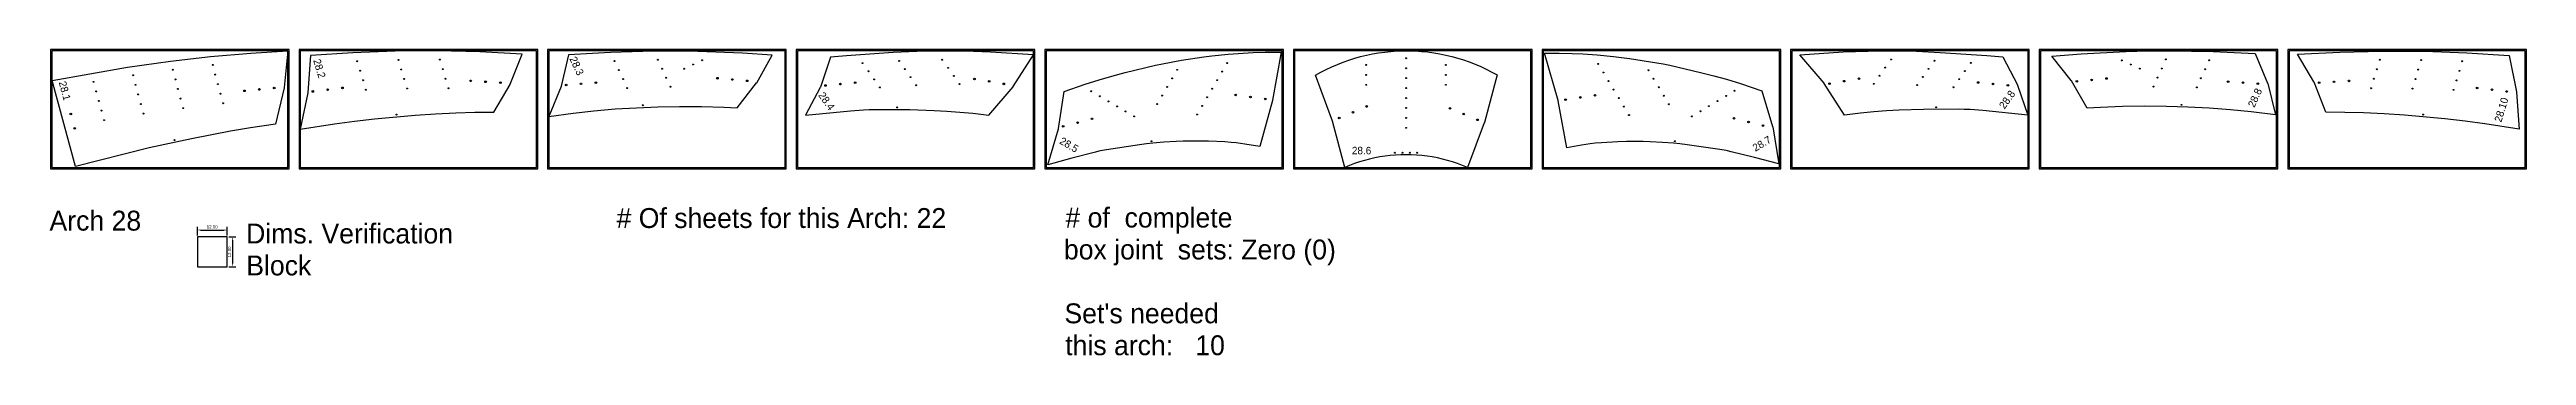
# Model space of a CAD drawing. Extents: x -420 to 2454, y -295 to 739.
# Drawn here: x 1258 to 2255, y -142 to -19 of the extents above; entities that cross this region are included whole.
import ezdxf

# ---------------------------------------------------------------- set-up
doc = ezdxf.new("R2010")
doc.units = 0
doc.header["$MEASUREMENT"] = 0
doc.header["$PDMODE"] = 32
doc.header["$PDSIZE"] = 0.38
doc.layers.get('0').update_dxf_attribs({"linetype": 'CONTINUOUS'})
doc.layers.get('DEFPOINTS').update_dxf_attribs({"linetype": 'CONTINUOUS'})
for name, color, linetype in [('ARCH__', 1, 'CONTINUOUS'), ('DEFAULT', 7, 'CONTINUOUS'), ('DRILL_PTS__ENGRAVE_PASS_RO', 172, 'CONTINUOUS'), ('DRILLING', 3, 'CONTINUOUS'), ('ENGRAVE', 4, 'CONTINUOUS'), ('PLYWOOD', 6, 'CONTINUOUS')]:
    doc.layers.add(name, color=color, linetype=linetype)
doc.styles.add('ARIAL', font='arial.ttf')
doc.dimstyles.new('INCH_DECIMAL', dxfattribs={"dimscale": 10, "dimtxt": 0.125, "dimasz": 0.125, "dimexe": 0.125, "dimexo": 0.0625, "dimgap": 0.0625, "dimtad": 1, "dimtoh": 1, "dimdec": 4, "dimzin": 1, "dimdsep": 46, "dimtxsty": 'Standard', "dimcen": 0.25, "dimadec": 0, "dimazin": 0, "dimtfac": 1, "dimtdec": 4, "dimtix": 1, "dimtmove": 2, "dimatfit": 3, "dimfxl": 1, "dimtolj": 1, "dimtzin": 0, "dimarcsym": 0})

msp = doc.modelspace()

# ---------------------------------------------------------------- texts
at = {"layer": 'ARCH__', "linetype": 'Continuous'}
for s, rotation, p in [('28.2', 286.78978677, (1364.34301, -23.51783)), ('28.3', 295, (1467.3778, -22.86151)), ('28.1', 285.18684115, (1262.00269, -32.39701)), ('28.4', 305.36220136, (1567.40696, -37.6312)), ('28.8', 54.63779864, (2044.7201, -43.37165)), ('28.8', 65.61169009, (2145.2125, -42.76249)), ('28.10', 73.21021323, (2244.54879, -48.66528)), ('28.5', 329.6073547, (1664.29417, -56.84804)), ('28.7', 31, (1944.52113, -60.355))]:
    msp.add_text(s, height=3, rotation=rotation, dxfattribs=at).set_placement(p)
msp.add_text('28.6', height=3, dxfattribs=at).set_placement((1782.18648, -61.34209))
at = {"layer": 'DEFAULT', "linetype": 'Continuous'}
for s, p in [('Arch 28', (1258.29787, -92.06627)), ('# Of sheets for this Arch: 22', (1486.40407, -91.0108))]:
    msp.add_text(s, height=8, dxfattribs=at).set_placement(p)

# ---------------------------------------------------------------- blocks, each defined once
blk = doc.blocks.new('*D14')
at = {"layer": 'DEFAULT', "color": 0}
for p, q in [((1317.78, -93.98), (1317.78, -90.58)), ((1319.03, -91.83), (1328.53, -91.83)), ((1329.78, -93.98), (1329.78, -90.58))]:
    blk.add_line(p, q, dxfattribs=at)
for points in [[(1319.03, -91.63), (1319.03, -92.04), (1317.78, -91.83)], [(1328.53, -92.04), (1328.53, -91.63), (1329.78, -91.83)]]:
    blk.add_solid(points, dxfattribs=at)
at = {"layer": 'DEFPOINTS', "color": 0}
for p in [(1317.78, -94.61), (1329.78, -91.83), (1329.78, -94.61)]:
    blk.add_point(p, dxfattribs=at)
at = {"layer": 'DEFAULT', "color": 0, "linetype": 'Continuous', "style": 'ARIAL'}
blk.add_text('12.00', height=1.25, dxfattribs=at).set_placement((1321.55, -91.19))
blk = doc.blocks.new('*D15')
at = {"layer": 'DEFAULT', "color": 0}
for p, q in [((1330.41, -94.61), (1333.23, -94.61)), ((1331.98, -95.86), (1331.98, -105.36)), ((1330.41, -106.61), (1333.23, -106.61))]:
    blk.add_line(p, q, dxfattribs=at)
for points in [[(1332.19, -95.86), (1331.77, -95.86), (1331.98, -94.61)], [(1331.77, -105.36), (1332.19, -105.36), (1331.98, -106.61)]]:
    blk.add_solid(points, dxfattribs=at)
at = {"layer": 'DEFPOINTS', "color": 0}
for p in [(1329.78, -94.61), (1329.78, -106.61), (1331.98, -106.61)]:
    blk.add_point(p, dxfattribs=at)
at = {"layer": 'DEFAULT', "color": 0, "linetype": 'Continuous', "style": 'ARIAL'}
blk.add_text('12.00', height=1.25, rotation=90, dxfattribs=at).set_placement((1331.33, -102.84))
blk = doc.blocks.new('*X315')
at = {"layer": 'DEFAULT', "linetype": 'Continuous'}
for s, p in [('Dims. Verification', (1337.4, -97.25)), ('Block', (1337.45, -110.1))]:
    blk.add_text(s, height=8, dxfattribs=at).set_placement(p)
blk = doc.blocks.new('_U842')
at = {"layer": 'ENGRAVE'}
blk.add_point((0, 0), dxfattribs=at)
blk = doc.blocks.new('_U843_01')
at = {"layer": 'ENGRAVE', "color": 0, "linetype": 'ByBlock'}
for p in [(0, 0), (4, 0), (8, 0), (12, 0), (16, 0)]:
    blk.add_blockref('_U842', p, dxfattribs=at)
blk = doc.blocks.new('_U832')
at = {"layer": 'ENGRAVE'}
blk.add_point((0, 0), dxfattribs=at)
blk = doc.blocks.new('_U833_01')
at = {"layer": 'ENGRAVE', "color": 0, "linetype": 'ByBlock'}
for p in [(0, 0), (4, 0), (8, 0), (12, 0), (16, 0), (20, 0), (24, 0)]:
    blk.add_blockref('_U832', p, dxfattribs=at)
blk = doc.blocks.new('_U828')
at = {"layer": 'ENGRAVE'}
blk.add_point((0, 0), dxfattribs=at)
blk = doc.blocks.new('_U829_01')
at = {"layer": 'ENGRAVE', "color": 0, "linetype": 'ByBlock'}
for p in [(0, 0), (4, 0), (8, 0), (12, 0), (16, 0), (20, 0)]:
    blk.add_blockref('_U828', p, dxfattribs=at)
blk = doc.blocks.new('*X313')
at = {"linetype": 'Continuous'}
for s, p in [('# of  complete', (1666.97, -90.83)), ('box joint  sets: Zero (0)', (1666.36, -103.68)), ("Set's needed", (1666.57, -129.38)), ('this arch:   10', (1666.89, -142.23))]:
    blk.add_text(s, height=8, dxfattribs=at).set_placement(p)
blk = doc.blocks.new('_U866')
at = {"layer": 'ENGRAVE'}
blk.add_point((0, 0), dxfattribs=at)
blk = doc.blocks.new('_U867_01')
at = {"layer": 'ENGRAVE', "color": 0, "linetype": 'ByBlock'}
for p in [(0, 0), (4, 0), (8, 0), (12, 0), (16, 0), (20, 0)]:
    blk.add_blockref('_U866', p, dxfattribs=at)
blk = doc.blocks.new('_U870')
at = {"layer": 'ENGRAVE'}
blk.add_point((0, 0), dxfattribs=at)
blk = doc.blocks.new('_U871_01')
at = {"layer": 'ENGRAVE', "color": 0, "linetype": 'ByBlock'}
for p in [(0, 0), (4, 0), (8, 0), (12, 0), (16, 0), (20, 0), (24, 0)]:
    blk.add_blockref('_U870', p, dxfattribs=at)
blk = doc.blocks.new('_U874')
at = {"layer": 'ENGRAVE'}
blk.add_point((0, 0), dxfattribs=at)
blk = doc.blocks.new('_U875_01')
at = {"layer": 'ENGRAVE', "color": 0, "linetype": 'ByBlock'}
for p in [(0, 0), (4, 0), (8, 0), (12, 0), (16, 0)]:
    blk.add_blockref('_U874', p, dxfattribs=at)

# ---------------------------------------------------------------- dimensions: what is measured, and where the dimension line sits
at = {"layer": 'DEFAULT'}
dim = msp.add_linear_dim(base=(1329.78195, -91.8349), p1=(1317.78195, -94.6078), p2=(1329.78195, -94.6078), dimstyle='INCH_DECIMAL', dxfattribs=at)
dim.commit()
dim.dimension.update_dxf_attribs({"geometry": '*D14', "text_midpoint": (1323.78195, -90.57177)})
dim = msp.add_linear_dim(base=(1331.97717, -106.6078), p1=(1329.78195, -94.6078), p2=(1329.78195, -106.6078), angle=90, dimstyle='INCH_DECIMAL', dxfattribs=at)
dim.commit()
dim.dimension.update_dxf_attribs({"geometry": '*D15', "text_midpoint": (1330.71405, -100.6078)})

# ---------------------------------------------------------------- linework, layer by layer
for p, q in [((1339.22591, -20.61111), (1354.17693, -19.66677)), ((1354.17693, -19.66677), (1352.68544, -34.52537)), ((1397.33041, -19.87949), (1380.31395, -20.4847)), ((1414.35726, -19.76897), (1397.33041, -19.87949)), ((1431.38014, -20.15324), (1414.35726, -19.76897)), ((1501.41949, -19.81885), (1484.02544, -20.37642)), ((1510.24414, -19.81377), (1501.41949, -19.81885)), ((1519.14268, -19.96714), (1510.24414, -19.81377)), ((1616.81432, -19.78025), (1607.14332, -19.97586)), ((1626.69026, -19.87344), (1616.81432, -19.78025)), ((1636.76247, -20.24317), (1626.69026, -19.87344)), ((1797.87074, -19.93798), (1800.33472, -19.76687)), ((1800.33472, -19.76687), (1802.80309, -19.67928)), ((1802.80309, -19.67928), (1805.27301, -19.67531)), ((1805.27301, -19.67531), (1807.74164, -19.75496)), ((1807.74164, -19.75496), (1810.20617, -19.91815)), ((1810.20617, -19.91815), (1812.66375, -20.16468)), ((1979.76214, -20.16231), (1989.83434, -19.79257)), ((1989.83434, -19.79257), (1999.71029, -19.69939)), ((1999.71029, -19.69939), (2009.38129, -19.89499)), ((2009.38129, -19.89499), (2018.89641, -20.31024)), ((2093.47963, -20.00046), (2102.37603, -19.7521)), ((2102.37603, -19.7521), (2111.20023, -19.66297)), ((2111.20023, -19.66297), (2128.59924, -20.03482)), ((2179.59733, -20.17325), (2196.6202, -19.78898)), ((2196.6202, -19.78898), (2213.64706, -19.8995)), ((2213.64706, -19.8995), (2230.66351, -20.50471)), ((1259.33836, -31.69031), (1289.66309, -26.34239)), ((1289.66309, -26.34239), (1306.96645, -23.92123)), ((1306.96645, -23.92123), (1323.01569, -21.96964)), ((1323.01569, -21.96964), (1339.22591, -20.61111)), ((1363.32227, -21.5841), (1362.247, -36.4786)), ((1380.31395, -20.4847), (1363.32227, -21.5841)), ((1448.38467, -21.03197), (1431.38014, -20.15324)), ((1443.62109, -33.09366), (1448.38467, -21.03197)), ((1467.10752, -21.3114), (1464.11524, -33.92972)), ((1484.02544, -20.37642), (1467.10752, -21.3114)), ((1537.10408, -20.62625), (1519.14268, -19.96714)), ((1548.94962, -21.43951), (1537.10408, -20.62625)), ((1542.81102, -32.52009), (1548.94962, -21.43951)), ((1572.45877, -22.26081), (1568.41336, -34.26483)), ((1578.91284, -21.66532), (1572.45877, -22.26081)), ((1597.62819, -20.39111), (1578.91284, -21.66532)), ((1607.14332, -19.97586), (1597.62819, -20.39111)), ((1654.17693, -21.37269), (1636.76247, -20.24317)), ((1645.99707, -34.04377), (1654.17693, -21.37269)), ((1680.50991, -31.32188), (1685.58659, -29.8773)), ((1685.58659, -29.8773), (1690.95131, -28.47842)), ((1690.95131, -28.47842), (1703.25017, -25.45324)), ((1703.25017, -25.45324), (1705.99314, -24.87441)), ((1705.99314, -24.87441), (1713.70713, -23.49522)), ((1713.70713, -23.49522), (1722.60172, -22.10546)), ((1722.60172, -22.10546), (1725.85754, -21.69724)), ((1725.85754, -21.69724), (1732.47271, -21.07542)), ((1732.47271, -21.07542), (1742.54039, -20.40695)), ((1742.54039, -20.40695), (1747.36762, -20.26022)), ((1747.36762, -20.26022), (1753.69526, -20.22473)), ((1753.69526, -20.22473), (1750.3139, -39.61385)), ((1767.5021, -29.54456), (1769.65826, -28.33977)), ((1774.39482, -47.97991), (1767.5021, -29.54456)), ((1769.65826, -28.33977), (1771.85396, -27.20868)), ((1771.85396, -27.20868), (1774.08671, -26.15257)), ((1774.08671, -26.15257), (1776.35393, -25.17266)), ((1776.35393, -25.17266), (1778.65302, -24.27007)), ((1778.65302, -24.27007), (1780.98136, -23.44583)), ((1780.98136, -23.44583), (1783.33626, -22.7009)), ((1783.33626, -22.7009), (1785.71504, -22.03612)), ((1785.71504, -22.03612), (1788.11496, -21.45226)), ((1788.11496, -21.45226), (1790.53327, -20.94999)), ((1790.53327, -20.94999), (1792.9672, -20.52988)), ((1792.9672, -20.52988), (1795.41396, -20.19241)), ((1795.41396, -20.19241), (1797.87074, -19.93798)), ((1812.66375, -20.16468), (1815.11158, -20.49427)), ((1815.11158, -20.49427), (1817.54685, -20.90655)), ((1817.54685, -20.90655), (1819.96677, -21.40105)), ((1819.96677, -21.40105), (1822.36855, -21.97719)), ((1822.36855, -21.97719), (1824.74945, -22.63431)), ((1824.74945, -22.63431), (1827.10674, -23.37167)), ((1827.10674, -23.37167), (1829.43772, -24.18841)), ((1829.43772, -24.18841), (1831.7397, -25.0836)), ((1831.7397, -25.0836), (1834.01006, -26.05621)), ((1834.01006, -26.05621), (1836.24619, -27.10514)), ((1840.60554, -29.42701), (1835.49251, -48.58946)), ((1836.24619, -27.10514), (1838.44552, -28.22917)), ((1838.44552, -28.22917), (1840.60554, -29.42701)), ((1859.67693, -20.66677), (1861.22799, -20.62159)), ((1865.1636, -39.72559), (1859.67693, -20.66677)), ((1861.22799, -20.62159), (1865.59562, -20.64262)), ((1865.59562, -20.64262), (1870.77037, -20.73929)), ((1870.77037, -20.73929), (1875.09644, -20.9219)), ((1875.09644, -20.9219), (1880.85472, -21.32396)), ((1880.85472, -21.32396), (1887.48084, -21.96204)), ((1887.48084, -21.96204), (1893.87652, -22.79615)), ((1893.87652, -22.79615), (1904.80285, -24.50924)), ((1904.80285, -24.50924), (1907.38135, -24.97429)), ((1907.38135, -24.97429), (1910.1303, -25.52402)), ((1910.1303, -25.52402), (1922.46055, -28.41866)), ((1922.46055, -28.41866), (1927.83979, -29.76059)), ((1927.83979, -29.76059), (1932.9315, -31.15127)), ((1962.34768, -21.29183), (1979.76214, -20.16231)), ((1972.12887, -32.77201), (1962.34768, -21.29183)), ((2018.89641, -20.31024), (2037.61177, -21.58446)), ((2037.61177, -21.58446), (2044.06584, -22.17995)), ((2044.06584, -22.17995), (2049.94467, -33.40051)), ((2063.69011, -21.79096), (2075.52629, -20.85129)), ((2071.59741, -31.68724), (2063.69011, -21.79096)), ((2075.52629, -20.85129), (2093.47963, -20.00046)), ((2128.59924, -20.03482), (2145.52617, -20.78912)), ((2145.52617, -20.78912), (2150.54555, -32.74662)), ((2162.5928, -21.05198), (2179.59733, -20.17325)), ((2169.14925, -32.24077), (2162.5928, -21.05198)), ((2230.66351, -20.50471), (2247.6552, -21.60411)), ((2247.6552, -21.60411), (2250.70677, -36.22226)), ((1268.7302, -66.28943), (1259.33836, -31.69031)), ((1352.66324, -34.65714), (1349.20395, -49.18421)), ((1352.68544, -34.52537), (1352.66324, -34.65714)), ((1362.2285, -36.61094), (1359.17693, -51.22909)), ((1362.247, -36.4786), (1362.2285, -36.61094)), ((1436.99732, -44.42069), (1443.55378, -33.23191)), ((1443.55378, -33.23191), (1443.62109, -33.09366)), ((1464.06836, -34.07617), (1459.17693, -46.08657)), ((1464.11524, -33.92972), (1464.06836, -34.07617)), ((1534.92296, -42.63148), (1542.72415, -32.65134)), ((1542.72415, -32.65134), (1542.81102, -32.52009)), ((1568.35151, -34.40956), (1562.47268, -45.63013)), ((1568.41336, -34.26483), (1568.35151, -34.40956)), ((1636.13692, -45.63013), (1645.91811, -34.14994)), ((1645.91811, -34.14994), (1645.99707, -34.04377)), ((1664.14665, -51.01926), (1666.40174, -36.10682)), ((1666.40174, -36.10682), (1674.90061, -33.12745)), ((1674.90061, -33.12745), (1680.50991, -31.32188)), ((1750.29093, -39.71625), (1745.11789, -58.17828)), ((1750.29768, -39.69088), (1750.29093, -39.71625)), ((1750.30376, -39.66535), (1750.29768, -39.69088)), ((1750.30917, -39.63967), (1750.30376, -39.66535)), ((1750.3139, -39.61385), (1750.30917, -39.63967)), ((1865.17265, -39.75887), (1865.1636, -39.72559)), ((1865.18056, -39.79243), (1865.17265, -39.75887)), ((1865.1873, -39.82625), (1865.18056, -39.79243)), ((1868.61183, -58.69102), (1865.1873, -39.82625)), ((1932.9315, -31.15127), (1938.55962, -32.89729)), ((1938.55962, -32.89729), (1947.0896, -35.7864)), ((1947.0896, -35.7864), (1951.44711, -50.22518)), ((1972.20783, -32.87819), (1972.12887, -32.77201)), ((1980.38768, -45.54926), (1972.20783, -32.87819)), ((2049.94467, -33.40051), (2050.00652, -33.54525)), ((2050.00652, -33.54525), (2054.05193, -45.54926)), ((2071.68568, -31.81756), (2071.59741, -31.68724)), ((2077.94221, -42.83198), (2071.68568, -31.81756)), ((2150.54555, -32.74662), (2150.59399, -32.89256)), ((2150.59399, -32.89256), (2153.72081, -45.47823)), ((2169.21657, -32.37902), (2169.14925, -32.24077)), ((2173.98014, -44.4407), (2169.21657, -32.37902)), ((2250.70677, -36.22226), (2250.72527, -36.3546)), ((2250.72527, -36.3546), (2251.80054, -51.2491)), ((1349.20395, -49.18421), (1339.09478, -50.66617)), ((1359.17693, -51.22909), (1372.99747, -49.06794)), ((1372.99747, -49.06794), (1381.02234, -47.96978)), ((1381.02234, -47.96978), (1389.09175, -47.0192)), ((1389.09175, -47.0192), (1405.3718, -45.58615)), ((1405.3718, -45.58615), (1413.55991, -45.02901)), ((1413.55991, -45.02901), (1421.79542, -44.62895)), ((1421.79542, -44.62895), (1429.37467, -44.45291)), ((1429.37467, -44.45291), (1436.99732, -44.42069)), ((1459.17693, -46.08657), (1468.92513, -44.78254)), ((1468.92513, -44.78254), (1477.3126, -43.8399)), ((1477.3126, -43.8399), (1485.80119, -43.11413)), ((1485.80119, -43.11413), (1494.38302, -42.58833)), ((1494.38302, -42.58833), (1503.045, -42.23439)), ((1503.045, -42.23439), (1511.78778, -42.05371)), ((1511.78778, -42.05371), (1520.62041, -42.06574)), ((1520.62041, -42.06574), (1529.57193, -42.33273)), ((1529.57193, -42.33273), (1534.92296, -42.63148)), ((1562.47268, -45.63013), (1580.52169, -43.82807)), ((1580.52169, -43.82807), (1585.68555, -43.46404)), ((1585.68555, -43.46404), (1588.00244, -43.36562)), ((1588.00244, -43.36562), (1590.37473, -43.31301)), ((1590.37473, -43.31301), (1604.3687, -43.37527)), ((1604.3687, -43.37527), (1614.14859, -43.67007)), ((1614.14859, -43.67007), (1619.25344, -43.95182)), ((1619.25344, -43.95182), (1624.4351, -44.34178)), ((1624.4351, -44.34178), (1629.70077, -44.85013)), ((1629.70077, -44.85013), (1636.13692, -45.63013)), ((1774.4038, -48.00457), (1774.39482, -47.97991)), ((1774.41213, -48.02946), (1774.4038, -48.00457)), ((1774.4198, -48.05456), (1774.41213, -48.02946)), ((1774.42681, -48.07985), (1774.4198, -48.05456)), ((1779.30503, -66.62197), (1774.42681, -48.07985)), ((1835.46099, -48.68794), (1828.68031, -66.62197)), ((1835.47263, -48.65548), (1835.46099, -48.68794)), ((1835.48314, -48.62264), (1835.47263, -48.65548)), ((1835.49251, -48.58946), (1835.48314, -48.62264)), ((1986.82384, -44.76927), (1980.38768, -45.54926)), ((1992.08951, -44.26092), (1986.82384, -44.76927)), ((1997.27116, -43.87095), (1992.08951, -44.26092)), ((2002.37602, -43.58921), (1997.27116, -43.87095)), ((2012.1559, -43.2944), (2002.37602, -43.58921)), ((2026.14988, -43.23215), (2012.1559, -43.2944)), ((2028.52217, -43.28475), (2026.14988, -43.23215)), ((2030.83905, -43.38318), (2028.52217, -43.28475)), ((2036.00292, -43.7472), (2030.83905, -43.38318)), ((2054.05193, -45.54926), (2036.00292, -43.7472)), ((2083.28975, -42.47612), (2077.94221, -42.83198)), ((2092.23791, -42.11358), (2083.28975, -42.47612)), ((2101.06991, -42.00726), (2092.23791, -42.11358)), ((2109.81411, -42.09459), (2101.06991, -42.00726)), ((2118.47938, -42.35603), (2109.81411, -42.09459)), ((2127.06634, -42.79019), (2118.47938, -42.35603)), ((2135.56219, -43.42529), (2127.06634, -42.79019)), ((2143.95924, -44.27834), (2135.56219, -43.42529)), ((2153.72081, -45.47823), (2143.95924, -44.27834)), ((2181.60279, -44.47292), (2173.98014, -44.4407)), ((2189.18205, -44.64896), (2181.60279, -44.47292)), ((2197.41756, -45.04902), (2189.18205, -44.64896)), ((2205.60567, -45.60616), (2197.41756, -45.04902)), ((2221.88572, -47.03921), (2205.60567, -45.60616)), ((2229.95513, -47.98979), (2221.88572, -47.03921)), ((2237.98, -49.08795), (2229.95513, -47.98979)), ((2251.80054, -51.2491), (2237.98, -49.08795)), ((1298.45501, -58.73142), (1268.7302, -66.28943)), ((1315.42296, -55.07463), (1298.45501, -58.73142)), ((1331.16437, -51.98903), (1315.42296, -55.07463)), ((1339.09478, -50.66617), (1331.16437, -51.98903)), ((1659.91404, -65.63265), (1664.11825, -51.1485)), ((1664.11825, -51.1485), (1664.14665, -51.01926)), ((1683.50732, -59.5951), (1681.05812, -60.02298)), ((1696.72046, -57.50068), (1683.50732, -59.5951)), ((1699.63021, -57.12637), (1696.72046, -57.50068)), ((1702.10296, -56.8641), (1699.63021, -57.12637)), ((1706.54946, -56.50986), (1702.10296, -56.8641)), ((1711.47947, -56.19169), (1706.54946, -56.50986)), ((1714.32651, -56.07051), (1711.47947, -56.19169)), ((1717.49438, -56.00467), (1714.32651, -56.07051)), ((1720.98182, -56.01064), (1717.49438, -56.00467)), ((1724.5841, -56.08062), (1720.98182, -56.01064)), ((1731.11076, -56.35702), (1724.5841, -56.08062)), ((1733.60032, -56.53802), (1731.11076, -56.35702)), ((1735.64052, -56.74152), (1733.60032, -56.53802)), ((1739.18333, -57.2167), (1735.64052, -56.74152)), ((1745.11789, -58.17828), (1739.18333, -57.2167)), ((1874.53586, -57.66658), (1868.61183, -58.69102)), ((1878.07344, -57.15387), (1874.53586, -57.66658)), ((1880.11137, -56.92876), (1878.07344, -57.15387)), ((1882.59886, -56.72138), (1880.11137, -56.92876)), ((1889.12223, -56.37581), (1882.59886, -56.72138)), ((1892.72357, -56.26766), (1889.12223, -56.37581)), ((1896.21075, -56.22472), (1892.72357, -56.26766)), ((1899.37914, -56.25697), (1896.21075, -56.22472)), ((1902.2273, -56.34797), (1899.37914, -56.25697)), ((1907.16041, -56.61386), (1902.2273, -56.34797)), ((1911.61041, -56.92095), (1907.16041, -56.61386)), ((1914.0858, -57.15699), (1911.61041, -56.92095)), ((1916.99936, -57.50044), (1914.0858, -57.15699)), ((1930.23395, -59.45467), (1916.99936, -57.50044)), ((1932.68755, -59.85657), (1930.23395, -59.45467)), ((1951.44711, -50.22518), (1951.47687, -50.3541)), ((1951.47687, -50.3541), (1953.88991, -65.2418)), ((1669.5617, -62.92587), (1659.91404, -65.63265)), ((1679.02006, -60.48318), (1669.5617, -62.92587)), ((1680.43712, -60.15033), (1679.02006, -60.48318)), ((1681.05812, -60.02298), (1680.43712, -60.15033)), ((1781.26188, -65.82006), (1779.30503, -66.62197)), ((1783.24472, -65.08478), (1781.26188, -65.82006)), ((1785.25128, -64.41697), (1783.24472, -65.08478)), ((1787.27929, -63.81738), (1785.25128, -64.41697)), ((1789.3264, -63.28672), (1787.27929, -63.81738)), ((1791.39029, -62.82557), (1789.3264, -63.28672)), ((1793.46859, -62.43447), (1791.39029, -62.82557)), ((1795.55893, -62.11387), (1793.46859, -62.43447)), ((1797.65891, -61.86413), (1795.55893, -62.11387)), ((1799.76613, -61.68555), (1797.65891, -61.86413)), ((1801.87819, -61.57831), (1799.76613, -61.68555)), ((1803.99267, -61.54255), (1801.87819, -61.57831)), ((1804.30153, -61.53898), (1803.99267, -61.53898)), ((1806.10715, -61.57831), (1803.99267, -61.54255)), ((1808.2192, -61.68555), (1806.10715, -61.57831)), ((1810.32643, -61.86413), (1808.2192, -61.68555)), ((1812.42641, -62.11387), (1810.32643, -61.86413)), ((1814.51675, -62.43447), (1812.42641, -62.11387)), ((1816.59505, -62.82557), (1814.51675, -62.43447)), ((1818.65894, -63.28672), (1816.59505, -62.82557)), ((1820.70605, -63.81738), (1818.65894, -63.28672)), ((1822.73405, -64.41697), (1820.70605, -63.81738)), ((1824.74062, -65.08478), (1822.73405, -64.41697)), ((1826.72346, -65.82006), (1824.74062, -65.08478)), ((1828.68031, -66.62197), (1826.72346, -65.82006)), ((1933.30987, -59.97733), (1932.68755, -59.85657)), ((1934.73038, -60.29514), (1933.30987, -59.97733)), ((1944.2141, -62.63744), (1934.73038, -60.29514)), ((1953.88991, -65.2418), (1944.2141, -62.63744))]:
    msp.add_line(p, q)
at = {"layer": 'DEFAULT'}
for p, q in [((1329.78195, -94.6078), (1317.78195, -94.6078)), ((1317.78195, -94.6078), (1317.78195, -106.6078)), ((1329.78195, -106.6078), (1329.78195, -94.6078)), ((1317.78195, -106.6078), (1329.78195, -106.6078))]:
    msp.add_line(p, q, dxfattribs=at)
at = {"layer": 'DRILL_PTS__ENGRAVE_PASS_RO'}
for p in [(1397.87719, -45.34812), (1496.93272, -41.63547), (1599.30864, -42.48543), (2017.21597, -42.40457), (2115.91966, -41.43044), (2213.10028, -45.36813), (1308.53636, -55.65141)]:
    msp.add_point(p, dxfattribs=at)
at = {"layer": 'DRILLING'}
for centre in [(1336.75287, -35.79264), (1342.7279, -35.24578), (1348.70292, -34.69892), (1364.22829, -36.0497), (1370.18569, -35.33592), (1376.14308, -34.62213), (1427.7208, -31.78117), (1433.70888, -32.15923), (1439.69696, -32.5373), (1466.13257, -33.45851), (1472.11327, -32.97758), (1478.09396, -32.49664), (1526.99337, -30.72816), (1532.97054, -31.25109), (1538.9477, -31.77403), (1570.45259, -33.66511), (1576.42634, -33.1044), (1582.40008, -32.5437), (1630.36555, -31.00839), (1636.2821, -32.0056), (1642.19865, -33.00281), (1735.45136, -37.47627), (1741.39686, -38.28308), (1747.34237, -39.0899), (1868.14357, -39.34035), (1874.08019, -38.47056), (1880.01681, -37.60077), (1974.32596, -32.92194), (1980.24251, -31.92473), (1986.15906, -30.92753), (2034.12453, -32.46283), (2040.09827, -33.02354), (2046.07201, -33.58425), (2073.80179, -32.01811), (2079.77303, -31.4314), (2085.74427, -30.84468), (2134.65978, -32.09102), (2140.64526, -32.50808), (2146.63075, -32.92514), (2171.28051, -32.55731), (2177.26859, -32.17924), (2183.25667, -31.80118), (2234.83439, -34.64214), (2240.79178, -35.35593), (2246.74917, -36.06971), (1266.86742, -45.11227), (1666.05998, -50.10957), (1671.86417, -48.58924), (1677.66836, -47.06891), (1777.10321, -46.71929), (1782.63987, -44.40725), (1788.17652, -42.09522), (1821.63531, -42.85794), (1827.17196, -45.16997), (1832.70861, -47.482), (1935.93981, -46.86729), (1941.75979, -48.32602), (1947.57977, -49.78474), (1268.43922, -50.90273)]:
    msp.add_circle(centre, 0.3225, dxfattribs=at)
at = {"layer": 'ENGRAVE'}
for p in [(1291.91231, -29.53874), (1307.89175, -27.33), (1323.945, -25.39317), (1324.99287, -29.25348), (1382.11677, -23.90206), (1383.27221, -27.73155), (1398.6721, -23.38138), (1399.82754, -27.21086), (1415.34721, -23.25769), (1416.50266, -27.08717), (1485.6264, -23.80968), (1487.31687, -27.43491), (1503.044, -23.30262), (1504.73447, -26.92786), (1513.54332, -26.88888), (1517.16855, -25.19841), (1520.79379, -23.50794), (1585.40374, -24.66149), (1587.71871, -27.92352), (1600.02842, -23.77327), (1602.34339, -27.03531), (1617.44197, -23.27757), (1619.75694, -26.53961), (1622.07192, -29.80165), (1787.99267, -25.39292), (1787.99267, -29.39292), (1803.99267, -22.69434), (1803.99267, -26.69434), (1819.99267, -25.39292), (1819.99267, -29.39292), (1994.45269, -29.72078), (1996.76767, -26.45874), (1999.08264, -23.19671), (2014.18122, -26.95444), (2016.49619, -23.69241), (2028.8059, -27.84266), (2031.12087, -24.58062), (2091.86642, -23.55869), (2095.50949, -25.21036), (2099.15257, -26.86203), (2107.96133, -26.80696), (2109.613, -23.16389), (2125.38336, -27.12804), (2127.03503, -23.48497), (2194.47481, -27.10718), (2195.63026, -23.2777), (2211.14992, -27.23087), (2212.30537, -23.40139), (2227.70526, -27.75156), (2228.8607, -23.92207), (1276.0491, -32.17564), (1277.09697, -36.03595), (1278.14484, -39.89626), (1292.96018, -33.39905), (1294.00805, -37.25936), (1308.93962, -31.19031), (1309.98749, -35.05062), (1311.03536, -38.91092), (1326.04074, -33.11379), (1327.08861, -36.97409), (1384.42766, -31.56103), (1385.5831, -35.39051), (1400.98299, -31.04034), (1402.13843, -34.86983), (1417.6581, -30.91665), (1418.81355, -34.74614), (1489.00734, -31.06014), (1490.69781, -34.68537), (1506.42495, -30.55309), (1508.11542, -34.17832), (1590.03368, -31.18556), (1592.34866, -34.4476), (1604.65836, -30.29735), (1606.97333, -33.55939), (1624.38689, -33.06369), (1787.99267, -33.39292), (1803.99267, -30.69434), (1803.99267, -34.69434), (1803.99267, -38.69434), (1819.99267, -33.39292), (1992.13772, -32.98282), (2009.55127, -33.47852), (2011.86625, -30.21648), (2024.17595, -34.36674), (2026.49092, -31.1047), (2104.65798, -34.09311), (2106.30966, -30.45003), (2122.08001, -34.41418), (2123.73168, -30.77111), (2192.16392, -34.76615), (2193.31937, -30.93666), (2208.83904, -34.88984), (2209.99448, -31.06036), (2225.39437, -35.41052), (2226.54981, -31.58104), (1279.19271, -43.75656), (1280.24058, -47.61687), (1295.05592, -41.11966), (1296.10379, -44.97997), (1312.08323, -42.77123), (1328.13648, -40.8344), (1803.99267, -42.69434), (1803.99267, -46.69434), (1701.5871, -56.08014), (1803.99267, -50.69434), (1912.11793, -56.13156), (1799.49267, -60.70898), (1802.49267, -60.70898), (1805.49267, -60.70898), (1808.49267, -60.70898)]:
    msp.add_point(p, dxfattribs=at)
at = {"layer": 'PLYWOOD'}
for p, q in [((1354.67693, -19.16677), (1258.67693, -19.16677)), ((1258.67693, -19.16677), (1258.67693, -67.16677)), ((1354.17693, -19.66677), (1259.17693, -19.66677)), ((1259.17693, -19.66677), (1259.17693, -66.66677)), ((1354.17693, -66.66677), (1354.17693, -19.66677)), ((1354.67693, -67.16677), (1354.67693, -19.16677)), ((1454.67693, -19.16677), (1358.67693, -19.16677)), ((1358.67693, -19.16677), (1358.67693, -67.16677)), ((1454.17693, -19.66677), (1359.17693, -19.66677)), ((1359.17693, -19.66677), (1359.17693, -66.66677)), ((1454.17693, -66.66677), (1454.17693, -19.66677)), ((1454.67693, -67.16677), (1454.67693, -19.16677)), ((1554.67693, -19.16677), (1458.67693, -19.16677)), ((1458.67693, -19.16677), (1458.67693, -67.16677)), ((1554.17693, -19.66677), (1459.17693, -19.66677)), ((1459.17693, -19.66677), (1459.17693, -66.66677)), ((1554.17693, -66.66677), (1554.17693, -19.66677)), ((1554.67693, -67.16677), (1554.67693, -19.16677)), ((1654.67693, -19.16677), (1558.67693, -19.16677)), ((1558.67693, -19.16677), (1558.67693, -67.16677)), ((1654.17693, -19.66677), (1559.17693, -19.66677)), ((1559.17693, -19.66677), (1559.17693, -66.66677)), ((1654.17693, -66.66677), (1654.17693, -19.66677)), ((1654.67693, -67.16677), (1654.67693, -19.16677)), ((1754.67693, -19.16677), (1658.67693, -19.16677)), ((1658.67693, -19.16677), (1658.67693, -67.16677)), ((1754.17693, -19.66677), (1659.17693, -19.66677)), ((1659.17693, -19.66677), (1659.17693, -66.66677)), ((1754.17693, -66.66677), (1754.17693, -19.66677)), ((1754.67693, -67.16677), (1754.67693, -19.16677)), ((1854.67693, -19.16677), (1758.67693, -19.16677)), ((1758.67693, -19.16677), (1758.67693, -67.16677)), ((1854.17693, -19.66677), (1759.17693, -19.66677)), ((1759.17693, -19.66677), (1759.17693, -66.66677)), ((1854.17693, -66.66677), (1854.17693, -19.66677)), ((1854.67693, -67.16677), (1854.67693, -19.16677)), ((1954.67693, -19.16677), (1858.67693, -19.16677)), ((1858.67693, -19.16677), (1858.67693, -67.16677)), ((1954.17693, -19.66677), (1859.17693, -19.66677)), ((1859.17693, -19.66677), (1859.17693, -66.66677)), ((1954.17693, -66.66677), (1954.17693, -19.66677)), ((1954.67693, -67.16677), (1954.67693, -19.16677)), ((2054.67693, -19.16677), (1958.67693, -19.16677)), ((1958.67693, -19.16677), (1958.67693, -67.16677)), ((2054.17693, -19.66677), (1959.17693, -19.66677)), ((1959.17693, -19.66677), (1959.17693, -66.66677)), ((2054.17693, -66.66677), (2054.17693, -19.66677)), ((2054.67693, -67.16677), (2054.67693, -19.16677)), ((2154.67693, -19.16677), (2058.67693, -19.16677)), ((2058.67693, -19.16677), (2058.67693, -67.16677)), ((2154.17693, -19.66677), (2059.17693, -19.66677)), ((2059.17693, -19.66677), (2059.17693, -66.66677)), ((2154.17693, -66.66677), (2154.17693, -19.66677)), ((2154.67693, -67.16677), (2154.67693, -19.16677)), ((2254.67693, -19.16677), (2158.67693, -19.16677)), ((2158.67693, -19.16677), (2158.67693, -67.16677)), ((2254.17693, -19.66677), (2159.17693, -19.66677)), ((2159.17693, -19.66677), (2159.17693, -66.66677)), ((2254.17693, -66.66677), (2254.17693, -19.66677)), ((2254.67693, -67.16677), (2254.67693, -19.16677)), ((1258.67693, -67.16677), (1354.67693, -67.16677)), ((1259.17693, -66.66677), (1354.17693, -66.66677)), ((1358.67693, -67.16677), (1454.67693, -67.16677)), ((1359.17693, -66.66677), (1454.17693, -66.66677)), ((1458.67693, -67.16677), (1554.67693, -67.16677)), ((1459.17693, -66.66677), (1554.17693, -66.66677)), ((1558.67693, -67.16677), (1654.67693, -67.16677)), ((1559.17693, -66.66677), (1654.17693, -66.66677)), ((1658.67693, -67.16677), (1754.67693, -67.16677)), ((1659.17693, -66.66677), (1754.17693, -66.66677)), ((1758.67693, -67.16677), (1854.67693, -67.16677)), ((1759.17693, -66.66677), (1854.17693, -66.66677)), ((1858.67693, -67.16677), (1954.67693, -67.16677)), ((1859.17693, -66.66677), (1954.17693, -66.66677)), ((1958.67693, -67.16677), (2054.67693, -67.16677)), ((1959.17693, -66.66677), (2054.17693, -66.66677)), ((2058.67693, -67.16677), (2154.67693, -67.16677)), ((2059.17693, -66.66677), (2154.17693, -66.66677)), ((2158.67693, -67.16677), (2254.67693, -67.16677)), ((2159.17693, -66.66677), (2254.17693, -66.66677))]:
    msp.add_line(p, q, dxfattribs=at)

# ---------------------------------------------------------------- block references
msp.add_blockref('*X313', (0, 0))
at = {"layer": 'DEFAULT'}
msp.add_blockref('*X315', (0, 0), dxfattribs=at)
at = {"layer": 'ENGRAVE', "xscale": -1}
for name, p, rotation in [('_U843_01', (1703.82343, -41.14727), 239.6073546972837), ('_U833_01', (1719.92456, -45.32084), 239.6073546972837), ('_U829_01', (1694.6229, -46.11035), 329.6073546972805)]:
    msp.add_blockref(name, p, dxfattribs=dict(at, rotation=rotation))
at = {"layer": 'ENGRAVE'}
for name, p, rotation in [('_U871_01', (1893.66745, -45.56725), 120.9999999999967), ('_U875_01', (1909.72344, -41.22324), 120.9999999999967), ('_U867_01', (1918.97606, -46.08851), 31)]:
    msp.add_blockref(name, p, dxfattribs=dict(at, rotation=rotation))

msp.set_redraw_order([(e.dxf.handle, doc.entitydb.next_handle()) for e in msp.query("TEXT MTEXT ATTDEF DIMENSION ARC_DIMENSION")])  # texts and dimensions are drawn at this point

doc.saveas('drawing.dxf')
